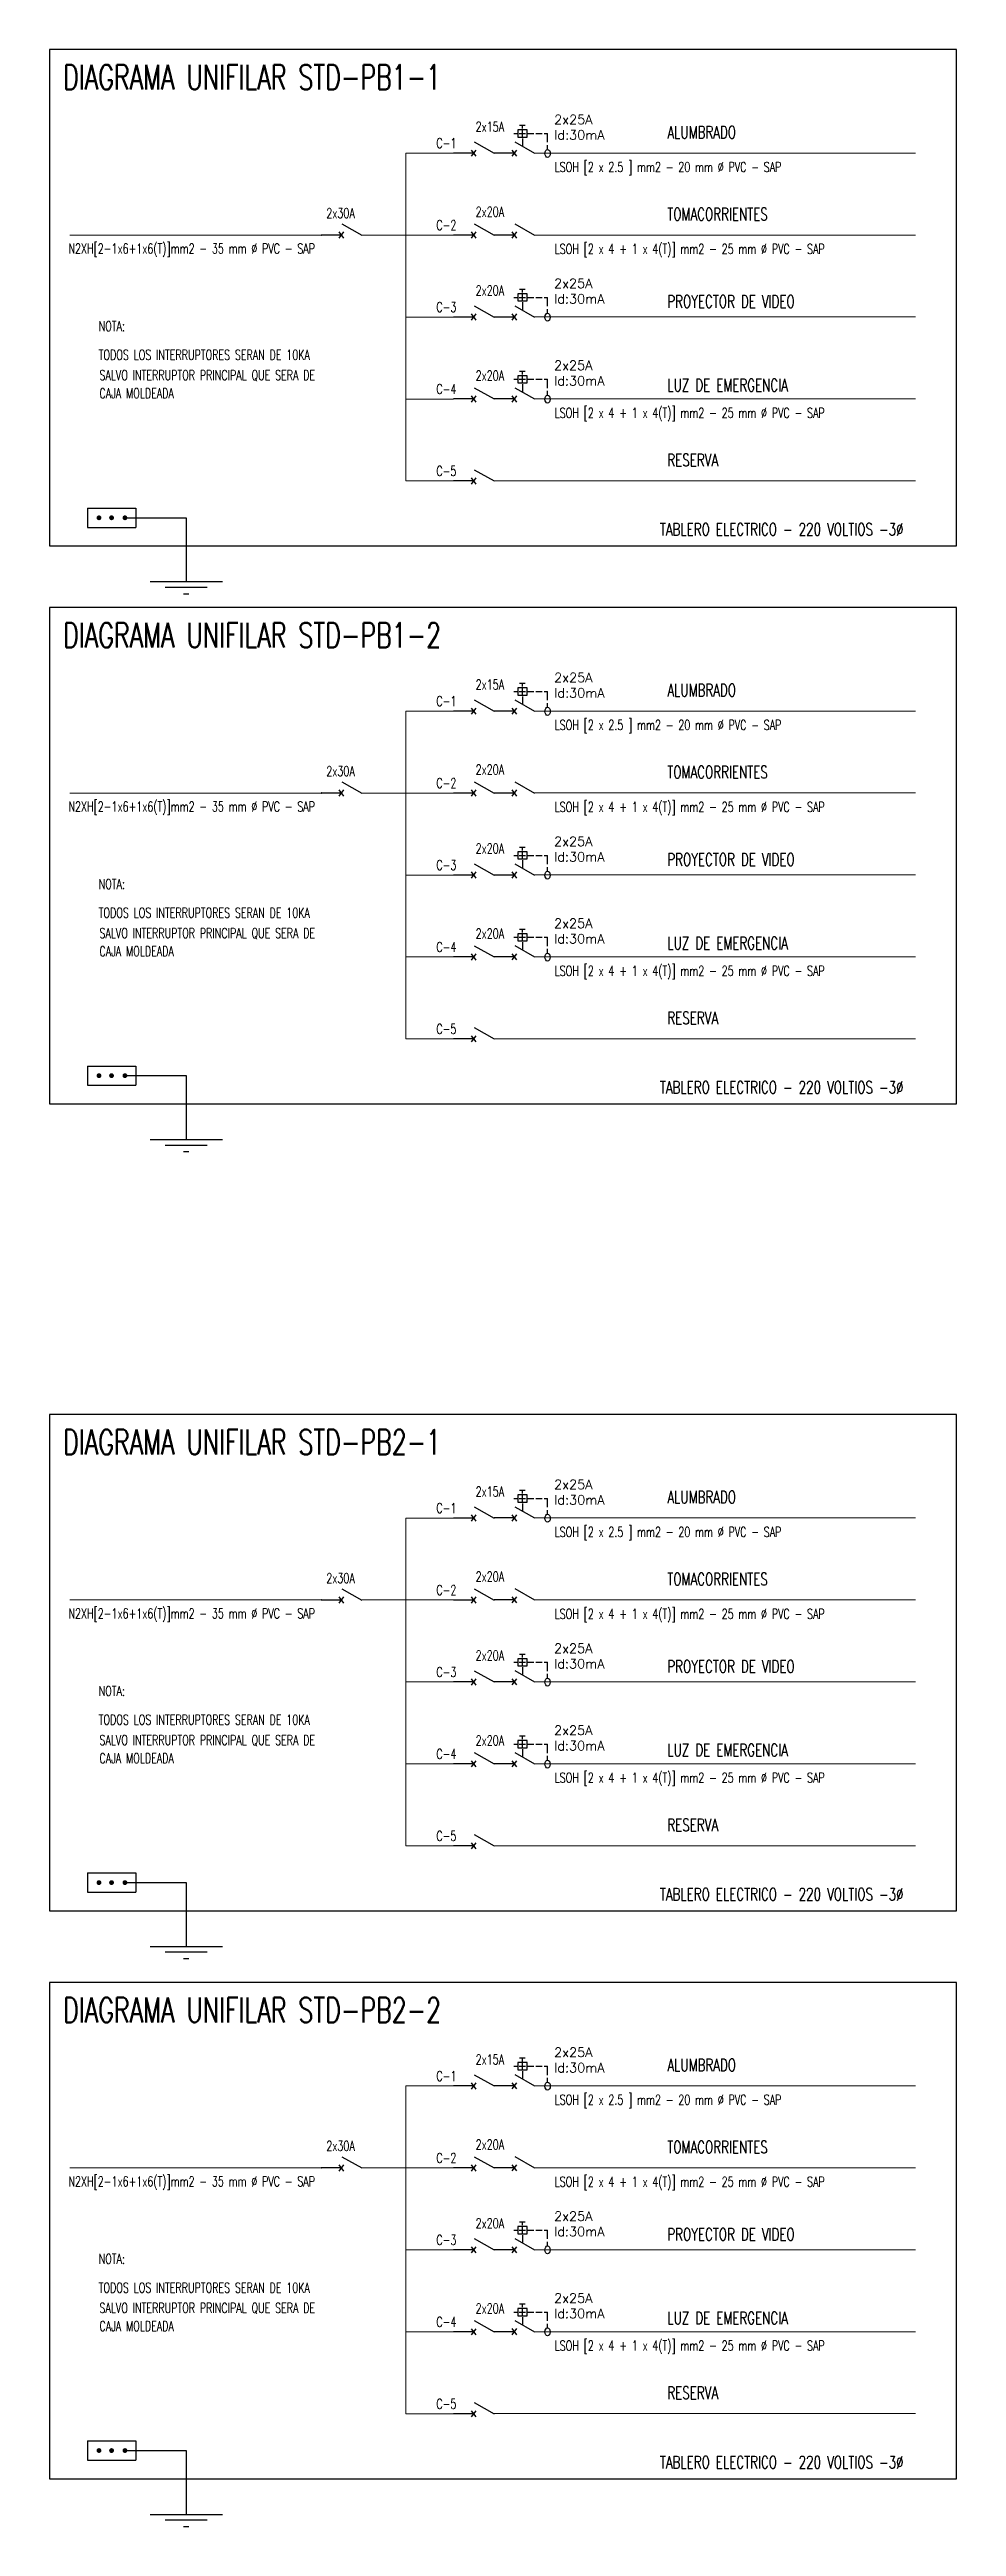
# Model space of a CAD drawing. Header units: millimetres. Extents: x 3354 to 3637, y 1117 to 1358.
# Drawn here: x 3465.71 to 3474.73, y 1170.03 to 1194.66 of the extents above; entities that cross this region are included whole.
import ezdxf

# ---------------------------------------------------------------- set-up
doc = ezdxf.new("R2010")
doc.units = ezdxf.units.MM
doc.linetypes.add('CONTINUA', pattern=[0])
doc.linetypes.add('HIDDEN2', pattern=[0.1875, 0.125, -0.0625])
doc.layers.add('06- DIAFRAMA UNIFILARES', color=44, linetype='HIDDEN2', lineweight=15)
for name, color, linetype in [('06-LNA FZA', 150, 'Continuous'), ('10LAUXILIAR', 1, 'Continuous'), ('40ALUMBRADO', 5, 'Continuous'), ('B-NOTAS', 7, 'Continuous'), ('EQUIPOS', 4, 'Continuous'), ('G-TEXTOS-NOTAS', 7, 'Continuous')]:
    doc.layers.add(name, color=color, linetype=linetype)
doc.styles.add('50-NOTAS', font='romans.shx', dxfattribs={"height": 0.1})
doc.styles.add('B-NOTAS', font='romans.shx', dxfattribs={"width": 0.8, "height": 2.5})

msp = doc.modelspace()

# ---------------------------------------------------------------- texts
at = {"layer": 'B-NOTAS', "style": 'B-NOTAS', "width": 0.7}
for s, height, p in [('DIAGRAMA UNIFILAR STD-PB1-1', 0.2475, (3465.85, 1194.265)), ('2x15A', 0.099, (3469.952, 1193.847)), ('ALUMBRADO ', 0.1237, (3471.857, 1193.779)), ('LSOH [2 x 2.5 ] mm2 - 20 mm %%C PVC - SAP', 0.099, (3470.737, 1193.446)), ('2x30A', 0.099, (3468.467, 1192.987)), ('2x20A', 0.099, (3469.952, 1193.001)), ('TOMACORRIENTES', 0.12375, (3471.857, 1192.965)), ('N2XH[2-1x6+1x6(T)]mm2 - 35 mm %%C PVC - SAP', 0.099, (3465.903, 1192.635, 1.41)), ('LSOH [2 x 4 + 1 x 4(T)] mm2 - 25 mm %%C PVC - SAP', 0.099, (3470.737, 1192.631)), ('2x20A', 0.099, (3469.952, 1192.218)), ('2x20A', 0.099, (3469.952, 1192.218)), ('PROYECTOR DE VIDEO', 0.12375, (3471.857, 1192.096)), ('NOTA:', 0.099, (3466.203, 1191.863)), ('TODOS LOS INTERRUPTORES SERAN DE 10KA', 0.099, (3466.203, 1191.578)), ('SALVO INTERRUPTOR PRINCIPAL QUE SERA DE ', 0.099, (3466.211, 1191.376)), ('CAJA MOLDEADA', 0.099, (3466.211, 1191.196)), ('2x20A', 0.099, (3469.952, 1191.372)), ('LUZ DE EMERGENCIA', 0.12375, (3471.857, 1191.264)), ('LSOH [2 x 4 + 1 x 4(T)] mm2 - 25 mm %%C PVC - SAP', 0.099, (3470.737, 1191.001)), ('RESERVA', 0.1237, (3471.857, 1190.52)), ('TABLERO ELECTRICO - 220 VOLTIOS -3Ø', 0.12375, (3471.782, 1189.83, -1.41)), ('DIAGRAMA UNIFILAR STD-PB1-2', 0.2475, (3465.85, 1188.716)), ('2x15A', 0.099, (3469.952, 1188.299)), ('ALUMBRADO ', 0.1237, (3471.857, 1188.231)), ('LSOH [2 x 2.5 ] mm2 - 20 mm %%C PVC - SAP', 0.099, (3470.737, 1187.897)), ('2x30A', 0.099, (3468.467, 1187.438)), ('2x20A', 0.099, (3469.952, 1187.453)), ('TOMACORRIENTES', 0.12375, (3471.857, 1187.416)), ('N2XH[2-1x6+1x6(T)]mm2 - 35 mm %%C PVC - SAP', 0.099, (3465.903, 1187.086, 1.41)), ('LSOH [2 x 4 + 1 x 4(T)] mm2 - 25 mm %%C PVC - SAP', 0.099, (3470.737, 1187.082)), ('2x20A', 0.099, (3469.952, 1186.669)), ('2x20A', 0.099, (3469.952, 1186.669)), ('PROYECTOR DE VIDEO', 0.12375, (3471.857, 1186.547)), ('NOTA:', 0.099, (3466.203, 1186.315)), ('TODOS LOS INTERRUPTORES SERAN DE 10KA', 0.099, (3466.203, 1186.029)), ('SALVO INTERRUPTOR PRINCIPAL QUE SERA DE ', 0.099, (3466.211, 1185.827)), ('2x20A', 0.099, (3469.952, 1185.823)), ('LUZ DE EMERGENCIA', 0.12375, (3471.857, 1185.715)), ('CAJA MOLDEADA', 0.099, (3466.211, 1185.647)), ('LSOH [2 x 4 + 1 x 4(T)] mm2 - 25 mm %%C PVC - SAP', 0.099, (3470.737, 1185.452)), ('RESERVA', 0.1237, (3471.857, 1184.971)), ('TABLERO ELECTRICO - 220 VOLTIOS -3Ø', 0.12375, (3471.782, 1184.281, -1.41)), ('DIAGRAMA UNIFILAR STD-PB2-1', 0.2475, (3465.85, 1180.691)), ('2x15A', 0.099, (3469.952, 1180.274)), ('ALUMBRADO ', 0.1237, (3471.857, 1180.206)), ('LSOH [2 x 2.5 ] mm2 - 20 mm %%C PVC - SAP', 0.099, (3470.737, 1179.872)), ('2x30A', 0.099, (3468.467, 1179.413)), ('2x20A', 0.099, (3469.952, 1179.428)), ('TOMACORRIENTES', 0.12375, (3471.857, 1179.391)), ('N2XH[2-1x6+1x6(T)]mm2 - 35 mm %%C PVC - SAP', 0.099, (3465.903, 1179.061, 1.41)), ('LSOH [2 x 4 + 1 x 4(T)] mm2 - 25 mm %%C PVC - SAP', 0.099, (3470.737, 1179.057)), ('2x20A', 0.099, (3469.952, 1178.644)), ('2x20A', 0.099, (3469.952, 1178.644)), ('PROYECTOR DE VIDEO', 0.12375, (3471.857, 1178.522)), ('NOTA:', 0.099, (3466.203, 1178.29)), ('TODOS LOS INTERRUPTORES SERAN DE 10KA', 0.099, (3466.203, 1178.004)), ('SALVO INTERRUPTOR PRINCIPAL QUE SERA DE ', 0.099, (3466.211, 1177.802)), ('CAJA MOLDEADA', 0.099, (3466.211, 1177.622)), ('2x20A', 0.099, (3469.952, 1177.798)), ('LUZ DE EMERGENCIA', 0.12375, (3471.857, 1177.69)), ('LSOH [2 x 4 + 1 x 4(T)] mm2 - 25 mm %%C PVC - SAP', 0.099, (3470.737, 1177.428)), ('RESERVA', 0.1237, (3471.857, 1176.946)), ('TABLERO ELECTRICO - 220 VOLTIOS -3Ø', 0.12375, (3471.782, 1176.256, -1.41)), ('DIAGRAMA UNIFILAR STD-PB2-2', 0.2475, (3465.85, 1175.043)), ('2x15A', 0.099, (3469.952, 1174.626)), ('ALUMBRADO ', 0.1237, (3471.857, 1174.558)), ('LSOH [2 x 2.5 ] mm2 - 20 mm %%C PVC - SAP', 0.099, (3470.737, 1174.225)), ('2x30A', 0.099, (3468.467, 1173.766)), ('2x20A', 0.099, (3469.952, 1173.78)), ('TOMACORRIENTES', 0.12375, (3471.857, 1173.743)), ('N2XH[2-1x6+1x6(T)]mm2 - 35 mm %%C PVC - SAP', 0.099, (3465.903, 1173.413, 1.41)), ('LSOH [2 x 4 + 1 x 4(T)] mm2 - 25 mm %%C PVC - SAP', 0.099, (3470.737, 1173.41)), ('2x20A', 0.099, (3469.952, 1172.996)), ('2x20A', 0.099, (3469.952, 1172.996)), ('PROYECTOR DE VIDEO', 0.12375, (3471.857, 1172.874)), ('NOTA:', 0.099, (3466.203, 1172.642)), ('TODOS LOS INTERRUPTORES SERAN DE 10KA', 0.099, (3466.203, 1172.356)), ('SALVO INTERRUPTOR PRINCIPAL QUE SERA DE ', 0.099, (3466.211, 1172.155)), ('CAJA MOLDEADA', 0.099, (3466.211, 1171.974)), ('2x20A', 0.099, (3469.952, 1172.15)), ('LUZ DE EMERGENCIA', 0.12375, (3471.857, 1172.042)), ('LSOH [2 x 4 + 1 x 4(T)] mm2 - 25 mm %%C PVC - SAP', 0.099, (3470.737, 1171.78)), ('RESERVA', 0.1237, (3471.857, 1171.298)), ('TABLERO ELECTRICO - 220 VOLTIOS -3Ø', 0.12375, (3471.782, 1170.608, -1.41))]:
    msp.add_text(s, height=height, dxfattribs=at).set_placement(p)
at = {"layer": 'B-NOTAS', "ltscale": 0.25, "style": 'B-NOTAS', "width": 0.7}
for s, p in [('C-1', (3469.561, 1193.683)), ('C-2', (3469.561, 1192.868)), ('C-3', (3469.561, 1192.053)), ('C-4', (3469.561, 1191.238)), ('C-5', (3469.561, 1190.423)), ('C-1', (3469.561, 1188.134)), ('C-2', (3469.561, 1187.319)), ('C-3', (3469.561, 1186.504)), ('C-4', (3469.561, 1185.689)), ('C-5', (3469.561, 1184.874)), ('C-1', (3469.561, 1180.109)), ('C-2', (3469.561, 1179.294)), ('C-3', (3469.561, 1178.479)), ('C-4', (3469.561, 1177.664)), ('C-5', (3469.561, 1176.849)), ('C-1', (3469.561, 1174.461)), ('C-2', (3469.561, 1173.646)), ('C-3', (3469.561, 1172.831)), ('C-4', (3469.561, 1172.016)), ('C-5', (3469.561, 1171.201))]:
    msp.add_text(s, height=0.099, dxfattribs=at).set_placement(p)

# ---------------------------------------------------------------- blocks, each defined once
blk = doc.blocks.new('SC')
at = {"layer": '06-LNA FZA'}
for p, q in [((-0.432, 0.057), (-0.342, -0.059)), ((-0.342, 0.057), (-0.432, -0.059)), ((-0.374, 0.211), (0, -0.001)), ((-0.387, -0.001), (-0.765, -0.001))]:
    blk.add_line(p, q, dxfattribs=at)
blk = doc.blocks.new('DIFERENCIAL')
at = {"color": 1, "linetype": 'Continuous', "ltscale": 0.1}
for p, q in [((-0.642, 0.319), (-0.602, 0.319)), ((-0.58, 0.319), (-0.504, 0.319)), ((-0.509, 0.412), (-0.575, 0.412)), ((-0.542, 0.281), (-0.542, 0.356)), ((-0.48, 0.319), (-0.407, 0.319)), ((-0.385, 0.319), (-0.31, 0.319)), ((-0.287, 0.319), (-0.248, 0.319)), ((-0.248, 0.216), (-0.248, 0.319)), ((-0.248, 0.134), (-0.248, 0.183))]:
    blk.add_line(p, q, dxfattribs=at)
blk.add_lwpolyline([(-0.596, 0.276), (-0.486, 0.276), (-0.486, 0.361), (-0.596, 0.361)], close=True, dxfattribs=at)
for points in [[(-0.542, 0.376), (-0.542, 0.412)], [(-0.542, 0.261), (-0.542, 0.171)]]:
    blk.add_lwpolyline(points, dxfattribs=at)
blk.add_ellipse((-0.248, 0.087), major_axis=(0, -0.0467), ratio=0.654896, dxfattribs=at)
at = {"layer": 'G-TEXTOS-NOTAS', "style": '50-NOTAS'}
for s, p in [('2x25A', (-0.172, 0.427)), ('Id:30mA', (-0.172, 0.247))]:
    blk.add_text(s, height=0.11, dxfattribs=at).set_placement(p)
blk = doc.blocks.new('ID')
at = {"color": 1, "linetype": 'Continuous', "ltscale": 0.1}
for p, q in [((3472.703, 1590.813), (3472.737, 1590.813)), ((3472.756, 1590.813), (3472.82, 1590.813)), ((3472.816, 1590.892), (3472.76, 1590.892)), ((3472.788, 1590.781), (3472.788, 1590.845)), ((3472.841, 1590.813), (3472.903, 1590.813)), ((3472.922, 1590.813), (3472.986, 1590.813)), ((3473.005, 1590.813), (3473.038, 1590.813)), ((3473.038, 1590.725), (3473.038, 1590.813)), ((3473.038, 1590.655), (3473.038, 1590.697))]:
    blk.add_line(p, q, dxfattribs=at)
blk.add_lwpolyline([(3472.742, 1590.777), (3472.835, 1590.777), (3472.835, 1590.849), (3472.742, 1590.849)], close=True, dxfattribs=at)
for points in [[(3472.788, 1590.862), (3472.788, 1590.892)], [(3472.788, 1590.764), (3472.788, 1590.687)]]:
    blk.add_lwpolyline(points, dxfattribs=at)
blk.add_ellipse((3473.038, 1590.616), major_axis=(0, -0.0398), ratio=0.654896, dxfattribs=at)
at = {"layer": 'G-TEXTOS-NOTAS', "style": '50-NOTAS'}
for s, p in [('2x25A', (3473.103, 1590.905)), ('Id:30mA', (3473.103, 1590.752))]:
    blk.add_text(s, height=0.0937, dxfattribs=at).set_placement(p)

# ---------------------------------------------------------------- linework, layer by layer
at = {"layer": '06- DIAFRAMA UNIFILARES', "color": 150, "linetype": 'CONTINUA'}
for p, q in [((3469.256, 1193.633), (3469.256, 1190.373)), ((3469.73, 1193.633), (3469.256, 1193.633)), ((3470.538, 1193.634), (3474.326, 1193.634)), ((3468.418, 1192.818), (3465.917, 1192.818)), ((3469.256, 1192.818), (3468.819, 1192.818)), ((3469.73, 1192.818), (3469.256, 1192.818)), ((3470.538, 1192.819), (3474.326, 1192.819)), ((3469.73, 1192.003), (3469.256, 1192.003)), ((3470.538, 1192.004), (3474.326, 1192.004)), ((3469.73, 1191.188), (3469.256, 1191.188)), ((3470.538, 1191.189), (3474.326, 1191.189)), ((3469.73, 1190.373), (3469.256, 1190.373)), ((3470.133, 1190.374), (3474.326, 1190.374)), ((3469.256, 1188.084), (3469.256, 1184.825)), ((3469.73, 1188.084), (3469.256, 1188.084)), ((3470.538, 1188.085), (3474.326, 1188.085)), ((3468.418, 1187.269), (3465.917, 1187.269)), ((3469.256, 1187.269), (3468.819, 1187.269)), ((3469.73, 1187.269), (3469.256, 1187.269)), ((3470.538, 1187.27), (3474.326, 1187.27)), ((3469.73, 1186.454), (3469.256, 1186.454)), ((3470.538, 1186.455), (3474.326, 1186.455)), ((3469.73, 1185.64), (3469.256, 1185.64)), ((3470.538, 1185.64), (3474.326, 1185.64)), ((3469.73, 1184.825), (3469.256, 1184.825)), ((3470.133, 1184.825), (3474.326, 1184.825)), ((3469.256, 1180.059), (3469.256, 1176.8)), ((3469.73, 1180.059), (3469.256, 1180.059)), ((3470.538, 1180.06), (3474.326, 1180.06)), ((3468.418, 1179.245), (3465.917, 1179.245)), ((3469.256, 1179.245), (3468.819, 1179.245)), ((3469.73, 1179.245), (3469.256, 1179.245)), ((3470.538, 1179.245), (3474.326, 1179.245)), ((3469.73, 1178.43), (3469.256, 1178.43)), ((3470.538, 1178.43), (3474.326, 1178.43)), ((3469.73, 1177.615), (3469.256, 1177.615)), ((3470.538, 1177.615), (3474.326, 1177.615)), ((3469.73, 1176.8), (3469.256, 1176.8)), ((3470.133, 1176.8), (3474.326, 1176.8)), ((3469.256, 1174.412), (3469.256, 1171.152)), ((3469.73, 1174.412), (3469.256, 1174.412)), ((3470.538, 1174.412), (3474.326, 1174.412)), ((3468.418, 1173.597), (3465.917, 1173.597)), ((3469.256, 1173.597), (3468.819, 1173.597)), ((3469.73, 1173.597), (3469.256, 1173.597)), ((3470.538, 1173.597), (3474.326, 1173.597)), ((3469.73, 1172.782), (3469.256, 1172.782)), ((3470.538, 1172.783), (3474.326, 1172.783)), ((3469.73, 1171.967), (3469.256, 1171.967)), ((3470.538, 1171.968), (3474.326, 1171.968)), ((3469.73, 1171.152), (3469.256, 1171.152)), ((3470.133, 1171.153), (3474.326, 1171.153))]:
    msp.add_line(p, q, dxfattribs=at)
at = {"layer": '10LAUXILIAR', "color": 3, "linetype": 'Continuous'}
for p, q in [((3466.091, 1190.103, -1.41), (3466.571, 1190.103, -1.41)), ((3466.091, 1190.103, -1.41), (3466.091, 1189.911, -1.41)), ((3466.476, 1190.007, -1.41), (3467.074, 1190.007, -1.41)), ((3466.571, 1190.103, -1.41), (3466.571, 1189.911, -1.41)), ((3467.074, 1190.007, -1.41), (3467.074, 1189.372, -1.41)), ((3466.091, 1189.911, -1.41), (3466.571, 1189.911, -1.41)), ((3466.714, 1189.372, -1.41), (3467.434, 1189.372, -1.41)), ((3466.865, 1189.318, -1.41), (3467.283, 1189.318, -1.41)), ((3467.047, 1189.252, -1.41), (3467.101, 1189.252, -1.41)), ((3466.091, 1184.555, -1.41), (3466.571, 1184.555, -1.41)), ((3466.091, 1184.555, -1.41), (3466.091, 1184.363, -1.41)), ((3466.091, 1184.363, -1.41), (3466.571, 1184.363, -1.41)), ((3466.476, 1184.459, -1.41), (3467.074, 1184.459, -1.41)), ((3466.571, 1184.555, -1.41), (3466.571, 1184.363, -1.41)), ((3467.074, 1184.459, -1.41), (3467.074, 1183.824, -1.41)), ((3466.714, 1183.824, -1.41), (3467.434, 1183.824, -1.41)), ((3466.865, 1183.769, -1.41), (3467.283, 1183.769, -1.41)), ((3467.047, 1183.704, -1.41), (3467.101, 1183.704, -1.41)), ((3466.091, 1176.53, -1.41), (3466.571, 1176.53, -1.41)), ((3466.091, 1176.53, -1.41), (3466.091, 1176.338, -1.41)), ((3466.571, 1176.53, -1.41), (3466.571, 1176.338, -1.41)), ((3466.091, 1176.338, -1.41), (3466.571, 1176.338, -1.41)), ((3466.476, 1176.434, -1.41), (3467.074, 1176.434, -1.41)), ((3467.074, 1176.434, -1.41), (3467.074, 1175.799, -1.41)), ((3466.714, 1175.799, -1.41), (3467.434, 1175.799, -1.41)), ((3466.865, 1175.744, -1.41), (3467.283, 1175.744, -1.41)), ((3467.047, 1175.679, -1.41), (3467.101, 1175.679, -1.41)), ((3466.091, 1170.882, -1.41), (3466.571, 1170.882, -1.41)), ((3466.091, 1170.882, -1.41), (3466.091, 1170.69, -1.41)), ((3466.476, 1170.786, -1.41), (3467.074, 1170.786, -1.41)), ((3466.571, 1170.882, -1.41), (3466.571, 1170.69, -1.41)), ((3467.074, 1170.786, -1.41), (3467.074, 1170.151, -1.41)), ((3466.091, 1170.69, -1.41), (3466.571, 1170.69, -1.41)), ((3466.714, 1170.151, -1.41), (3467.434, 1170.151, -1.41)), ((3466.865, 1170.096, -1.41), (3467.283, 1170.096, -1.41)), ((3467.047, 1170.031, -1.41), (3467.101, 1170.031, -1.41))]:
    msp.add_line(p, q, dxfattribs=at)
at = {"layer": '10LAUXILIAR', "color": 3, "linetype": 'Continuous', "const_width": 0.024}
for points in [[(3466.194, 1190.007, 1), (3466.218, 1190.007, 1)], [(3466.319, 1190.007, 1), (3466.343, 1190.007, 1)], [(3466.452, 1190.007, 1), (3466.476, 1190.007, 1)], [(3466.194, 1184.459, 1), (3466.218, 1184.459, 1)], [(3466.319, 1184.459, 1), (3466.343, 1184.459, 1)], [(3466.452, 1184.459, 1), (3466.476, 1184.459, 1)], [(3466.194, 1176.434, 1), (3466.218, 1176.434, 1)], [(3466.319, 1176.434, 1), (3466.343, 1176.434, 1)], [(3466.452, 1176.434, 1), (3466.476, 1176.434, 1)], [(3466.194, 1170.786, 1), (3466.218, 1170.786, 1)], [(3466.319, 1170.786, 1), (3466.343, 1170.786, 1)], [(3466.452, 1170.786, 1), (3466.476, 1170.786, 1)]]:
    msp.add_lwpolyline(points, format="xyb", close=True, dxfattribs=at)
at = {"layer": '40ALUMBRADO'}
for points in [[(3474.732, 1194.664), (3465.714, 1194.664), (3465.714, 1189.728), (3474.732, 1189.728)], [(3474.732, 1189.115), (3465.714, 1189.115), (3465.714, 1184.179), (3474.732, 1184.179)], [(3474.732, 1181.09), (3465.714, 1181.09), (3465.714, 1176.154), (3474.732, 1176.154)], [(3474.732, 1175.442), (3465.714, 1175.442), (3465.714, 1170.506), (3474.732, 1170.506)]]:
    msp.add_lwpolyline(points, close=True, dxfattribs=at)
for points in [[(3468.418, 1192.819), (3468.415, 1192.819), (3468.415, 1192.818), (3468.418, 1192.818)], [(3468.819, 1192.818), (3468.819, 1192.818), (3468.819, 1192.819), (3468.819, 1192.819)], [(3468.418, 1187.27), (3468.415, 1187.27), (3468.415, 1187.269), (3468.418, 1187.269)], [(3468.819, 1187.269), (3468.819, 1187.269), (3468.819, 1187.27), (3468.819, 1187.27)], [(3468.418, 1179.245), (3468.415, 1179.245), (3468.415, 1179.245), (3468.418, 1179.245)], [(3468.819, 1179.245), (3468.819, 1179.245), (3468.819, 1179.245), (3468.819, 1179.245)], [(3468.418, 1173.597), (3468.415, 1173.597), (3468.415, 1173.597), (3468.418, 1173.597)], [(3468.819, 1173.597), (3468.819, 1173.597), (3468.819, 1173.597), (3468.819, 1173.597)]]:
    msp.add_lwpolyline(points, dxfattribs=at)

# ---------------------------------------------------------------- block references
at = {"layer": '06- DIAFRAMA UNIFILARES', "color": 1, "linetype": 'CONTINUA', "xscale": 0.5280000000003002, "yscale": 0.5280000000003002, "zscale": 0.5280000000003002}
for p in [(3470.134, 1193.634), (3470.538, 1193.634), (3468.819, 1192.819), (3470.134, 1192.819), (3470.538, 1192.819), (3470.134, 1192.004), (3470.538, 1192.004), (3470.134, 1191.189), (3470.538, 1191.189), (3470.134, 1190.374), (3470.134, 1188.085), (3470.538, 1188.085), (3468.819, 1187.27), (3470.134, 1187.27), (3470.538, 1187.27), (3470.134, 1186.455), (3470.538, 1186.455), (3470.134, 1185.64), (3470.538, 1185.641), (3470.134, 1184.825), (3470.134, 1180.06), (3470.538, 1180.061), (3468.819, 1179.245), (3470.134, 1179.245), (3470.538, 1179.246), (3470.134, 1178.43), (3470.538, 1178.431), (3470.134, 1177.615), (3470.538, 1177.616), (3470.134, 1176.8), (3470.134, 1174.412), (3470.538, 1174.413), (3468.819, 1173.597), (3470.134, 1173.597), (3470.538, 1173.598), (3470.134, 1172.782), (3470.538, 1172.783), (3470.134, 1171.967), (3470.538, 1171.968), (3470.134, 1171.152)]:
    msp.add_blockref('SC', p, dxfattribs=at)
at = {"layer": '40ALUMBRADO'}
for p in [(-2.372, -398.614), (-2.372, -398.614), (-2.372, -399.429), (-2.372, -399.429), (-2.372, -404.163), (-2.372, -404.163), (-2.372, -404.978), (-2.372, -404.978), (-2.372, -412.188), (-2.372, -412.188), (-2.372, -413.003), (-2.372, -413.003), (-2.372, -417.835), (-2.372, -417.835), (-2.372, -418.65), (-2.372, -418.65)]:
    msp.add_blockref('ID', p, dxfattribs=at)
at = {"layer": 'EQUIPOS', "color": 3, "xscale": 0.8522151218380829, "yscale": 0.8522151218380829, "zscale": 0.8522151218380829}
for p in [(3470.878, 1193.557), (3470.878, 1188.008), (3470.878, 1179.983), (3470.878, 1174.336)]:
    msp.add_blockref('DIFERENCIAL', p, dxfattribs=at)

msp.set_redraw_order([(e.dxf.handle, doc.entitydb.next_handle()) for e in msp.query("TEXT MTEXT ATTDEF DIMENSION ARC_DIMENSION")])  # texts and dimensions are drawn at this point

doc.saveas('drawing.dxf')
